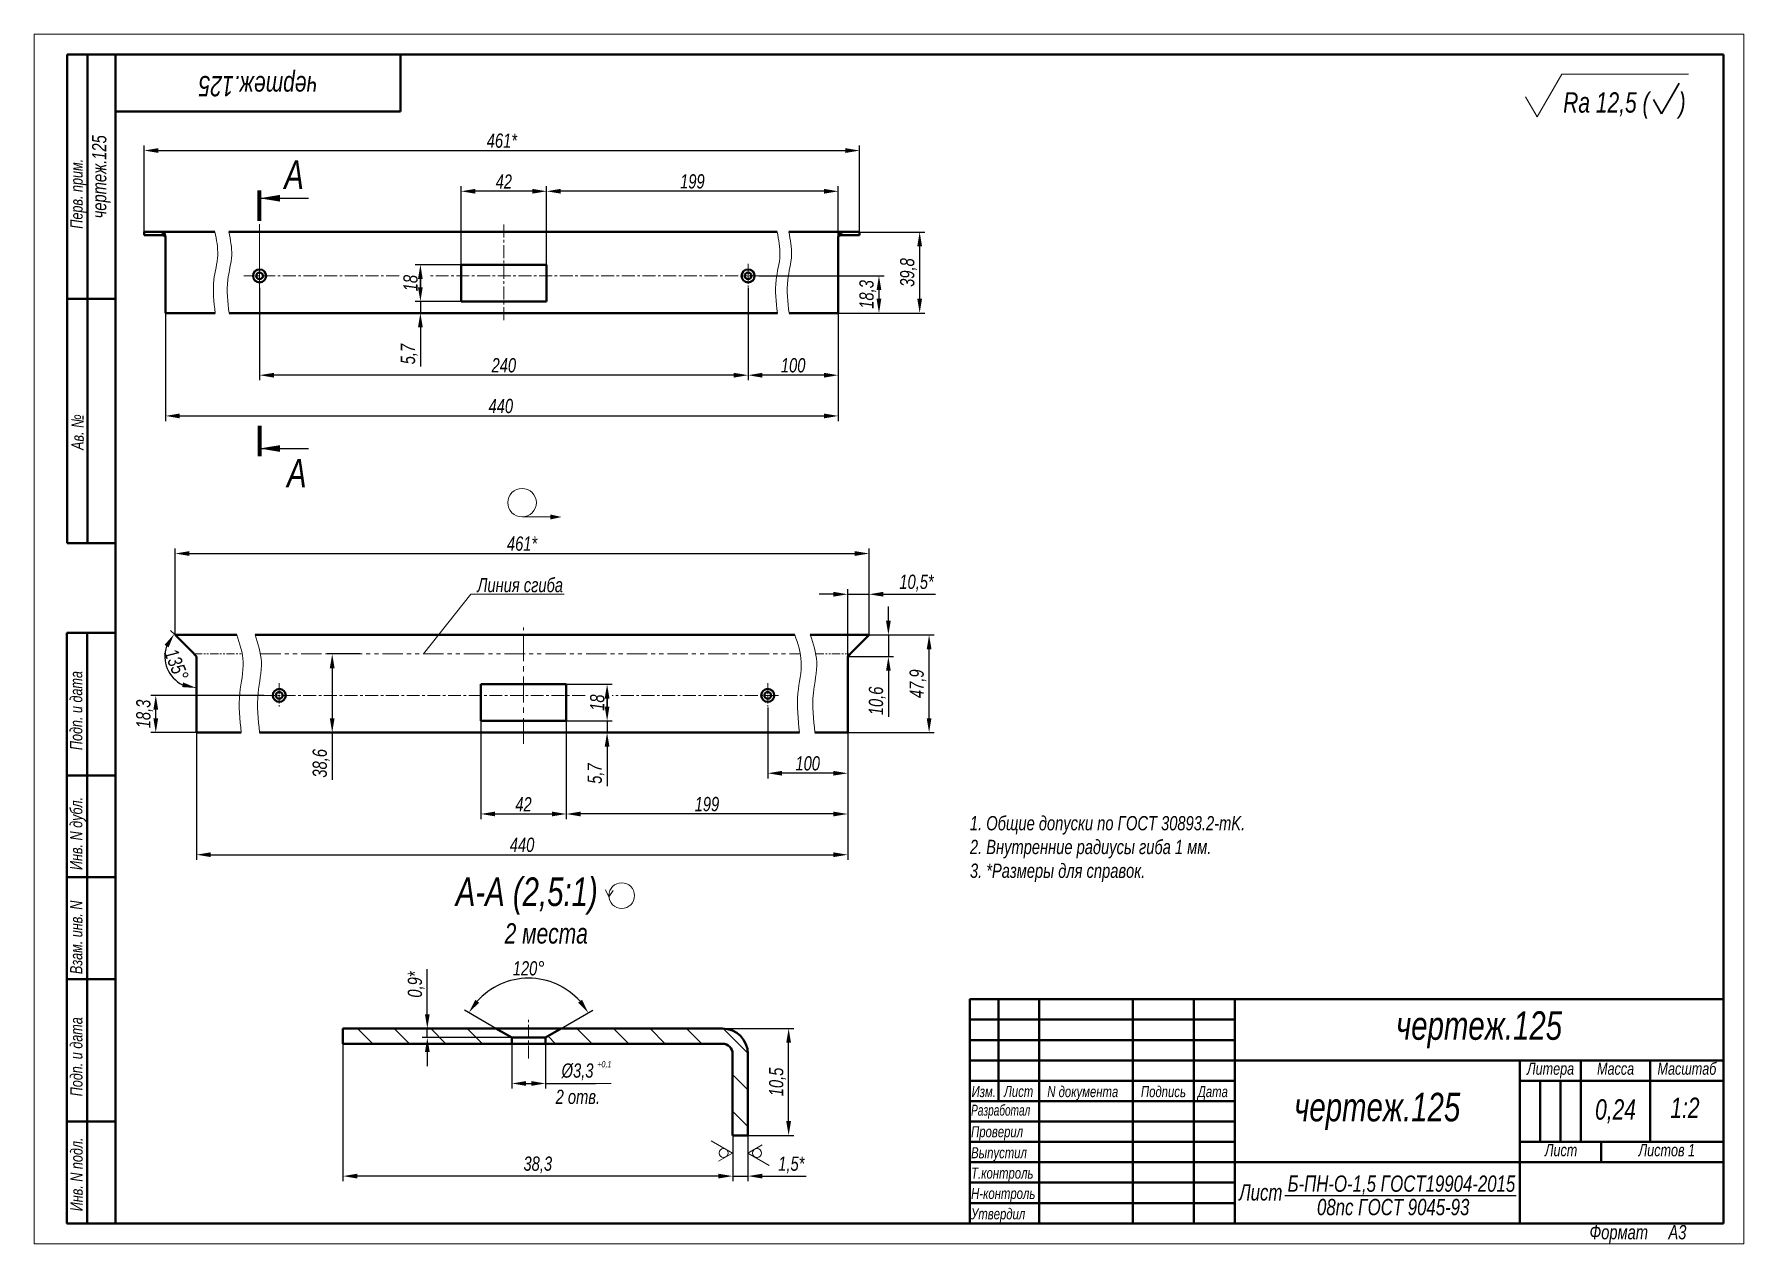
# Model space of a CAD drawing. Header units: millimetres. Extents: x 8453 to 17165, y -24193 to -22451.
# Drawn here: x 8453.1 to 8873.1, y -22747.7 to -22450.7 of the extents above; entities outside this region: 1.
import ezdxf

# ---------------------------------------------------------------- set-up
doc = ezdxf.new("R2010")
doc.units = ezdxf.units.MM
doc.linetypes.add('LT_04', pattern=[20, 10, -2, 2, -2, 2, -2])
doc.linetypes.add('LT_08', pattern=[10.16, 6.35, -1.27, 1.27, -1.27])
for name, color, linetype, lineweight in [('Layer_01', 3, 'Continuous', 13), ('Layer_02', 5, 'LT_04', 13), ('Layer_05', 7, 'Continuous', 40), ('Layer_08', 1, 'Continuous', 15), ('Layer_09', 6, 'Continuous', 15), ('Layer_13', 1, 'Continuous', 13), ('Layer_15', 7, 'Continuous', 40), ('Layer_18', 7, 'Continuous', 18), ('Layer_20', 8, 'Continuous', 20)]:
    doc.layers.add(name, color=color, linetype=linetype, lineweight=lineweight)
doc.styles.add('Style_01', font='ARIALNI.TTF', dxfattribs={"width": 0.9, "height": 3.5})
doc.dimstyles.new('DimStyle_05', dxfattribs={"dimtxt": 3.5, "dimasz": 3.5, "dimexe": 1.25, "dimexo": 0, "dimtad": 1, "dimlfac": 2, "dimtxsty": 'Style_01', "dimcen": 0, "dimazin": 3, "dimtfac": 1, "dimtmove": 0, "dimatfit": 3})
pattern_1 = [(315, (-1576.411, 659.973), (4.490128, 4.490128), [])]

msp = doc.modelspace()

# ---------------------------------------------------------------- texts
at = {"layer": 'Layer_01', "style": 'Style_01', "width": 0.9}
for s, height, p in [('Rа 12,5 (     )', 5, (8828.7027, -22469.9478)), ('А', 7, (8514.5085, -22488.6919)), ('А', 7, (8515.1699, -22561.987)), ('1:2', 5, (8855.0297, -22716.7945))]:
    msp.add_text(s, height=height, dxfattribs=at).set_placement(p)
at = {"layer": 'Layer_01', "attachment_point": 5, "style": 'Style_01'}
for insert, char_height, width, rotation in [((8508.0734, -22462.6941), 5, 70, 180), ((8469.5734, -22485.6941), 3.5, 60, 90)]:
    msp.add_mtext('чертеж.125', dxfattribs=dict(at, insert=insert, char_height=char_height, width=width, rotation=rotation))
at = {"layer": 'Layer_01', "style": 'Style_01'}
for s, insert, char_height, width, attachment_point in [('Линия сгиба', (8582.9791, -22587.7394), 3.5, 97.569112, 9), ('чертеж.125', (8808.0334, -22695.1625), 7, 120.079998, 5), ('чертеж.125', (8783.0167, -22715.1758), 7, 70.046667, 5), ('0,24', (8841.5557, -22715.1758), 5, 17.011333, 5)]:
    msp.add_mtext(s, dxfattribs=dict(at, insert=insert, char_height=char_height, width=width, attachment_point=attachment_point))
at = {"layer": 'Layer_01', "insert": (8682.9501, -22658.8968), "char_height": 3.5, "attachment_point": 7, "style": 'Style_01'}
msp.add_mtext_dynamic_manual_height_columns('1. Общие допуски по ГОСТ 30893.2-mK.\\P2. Внутренние радиусы гиба 1 мм.\\P3. *Размеры для справок.', width=195.138224, gutter_width=17.5, heights=[-16.3174], dxfattribs=at)
at = {"layer": 'Layer_01', "attachment_point": 1, "style": 'Style_01'}
for s, insert, char_height in [('А-А (2,5:1)', (8556.6377, -22657.7441), 7), ('2 места', (8568.6501, -22668.9784), 5)]:
    msp.add_mtext(s, dxfattribs=dict(at, insert=insert, char_height=char_height))
at = {"layer": 'Layer_01', "linetype": 'Continuous', "char_height": 4, "width": 70.046667, "attachment_point": 5, "style": 'Style_01'}
for s, insert in [('Лист', (8754.4087, -22735.0946)), ('Б-ПН-О-1,5 ГОСТ19904-2015', (8788.9603, -22733.2945)), ('08пс ГОСТ 9045-93', (8786.9393, -22738.7027))]:
    msp.add_mtext(s, dxfattribs=dict(at, insert=insert))
at = {"layer": 'Layer_08', "ltscale": 0.5, "insert": (8586.6331, -22711.6355), "char_height": 3.5, "attachment_point": 5, "style": 'Style_01'}
msp.add_mtext('2 отв.', dxfattribs=at)
at = {"layer": 'Layer_13', "style": 'Style_01', "width": 0.9}
msp.add_text('+0,1', height=1.5, dxfattribs=at).set_placement((8591.3939, -22704.3498))

# ---------------------------------------------------------------- blocks, each defined once
blk = doc.blocks.new('Block_146')
at = {"layer": 'Layer_05', "linetype": 'Continuous', "lineweight": 15}
for p, q in [((0, 297.18), (0, 0.18)), ((420, 297.18), (0, 297.18)), ((420, 297.18), (420, 0.18)), ((0, 0.18), (420, 0.18))]:
    blk.add_line(p, q, dxfattribs=at)
at = {"layer": 'Layer_05', "linetype": 'Continuous'}
for p, q in [((415, 292.18), (8.12, 292.18)), ((8.12, 172.18), (8.12, 292.18)), ((13.12, 172.18), (13.12, 292.18)), ((20, 292.18), (20, 5.18)), ((90, 292.18), (90, 278.18)), ((415, 5.18), (415, 292.18)), ((20, 278.18), (90, 278.18)), ((8.12, 232.18), (20, 232.18)), ((8.12, 172.18), (20, 172.18)), ((8, 5.18), (8, 150.18)), ((8, 150.18), (20, 150.18)), ((13, 5.18), (13, 150.18)), ((8, 115.18), (20, 115.18)), ((8, 90.18), (20, 90.18)), ((8, 65.18), (20, 65.18)), ((229.88, 55.22), (294.92, 55.22)), ((229.88, 50.21), (294.92, 50.21)), ((229.88, 45.21), (294.92, 45.21)), ((369.97, 40.21), (369.97, 25.2)), ((374.97, 40.21), (374.97, 25.2)), ((8, 30.18), (20, 30.18)), ((229.88, 30.2), (294.92, 30.2)), ((229.88, 25.2), (294.92, 25.2)), ((229.88, 20.19), (294.92, 20.19)), ((229.88, 15.19), (294.92, 15.19)), ((229.88, 10.19), (294.92, 10.19)), ((8, 5.18), (20, 5.18)), ((20, 5.18), (415, 5.18)), ((415, 5.18), (230, 5.18))]:
    blk.add_line(p, q, dxfattribs=at)
for points in [[(415, 60.22), (229.88, 60.22), (229.88, 5.18)], [(236.88, 60.22), (236.88, 35.2)], [(246.89, 60.22), (246.89, 5.18)], [(269.9, 60.22), (269.9, 5.18)], [(284.91, 60.22), (284.91, 5.18)], [(294.92, 60.22), (294.92, 5.18)], [(415, 45.21), (294.92, 45.21)], [(415, 45.21), (294.92, 45.21)], [(364.97, 45.21), (364.97, 5.18)], [(379.98, 45.21), (379.98, 25.2)], [(396.99, 45.21), (396.99, 25.2)], [(396.99, 45.21), (396.99, 25.2)], [(229.88, 40.21), (294.92, 40.21)], [(364.97, 40.21), (415, 40.21)], [(229.88, 35.2), (294.92, 35.2)], [(364.97, 25.2), (415, 25.2)], [(384.98, 25.2), (384.98, 20.19)], [(294.92, 20.19), (415, 20.19)]]:
    blk.add_lwpolyline(points, dxfattribs=at)
at = {"layer": 'Layer_05', "linetype": 'Continuous', "style": 'Style_01', "width": 0.9}
for s, p in [('Перв. прим.', (11.89, 249.43)), ('Ав. №', (12.16, 195.1)), ('Подп. и дата', (11.81, 121.4)), ('Инв. N дубл.', (11.82, 91.97)), ('Взам. инв. N', (11.83, 66.4)), ('Подп. и дата', (11.85, 36.4)), ('Инв. N подл.', (11.9, 8.18))]:
    blk.add_text(s, height=3, rotation=90, dxfattribs=at).set_placement(p)
at = {"layer": 'Layer_05', "linetype": 'Continuous', "style": 'Style_01'}
for s, height, width, p in [('Литера', 3, 0.9, (366.74, 41.69)), ('Масса', 3, 0.9, (383.95, 41.69)), ('Масштаб', 3, 0.9, (398.8, 41.69)), ('Изм.', 2.7, 0.9, (230.29, 36.2)), ('Лист', 2.7, 0.9, (238.27, 36.25)), ('N документа', 2.7, 0.9, (248.89, 36.2)), ('Подпись', 2.7, 0.9, (271.9, 36.2)), ('Дата', 2.7, 0.9, (285.88, 36.2)), ('Разработал', 2.7, 0.8, (230.17, 31.64)), ('Проверил', 2.7, 0.9, (230.17, 26.36)), ('Выпустил', 2.7, 0.9, (230.17, 21.19)), ('Лист ', 3, 0.9, (371.13, 21.68)), ('Листов 1', 3, 0.9, (394.15, 21.68)), ('Т.контроль', 2.7, 0.9, (230.17, 16.19)), ('Н-контроль', 2.7, 0.9, (230.17, 11.19)), ('Утвердил', 2.7, 0.9, (230.17, 6.18))]:
    blk.add_text(s, height=height, dxfattribs=dict(at, width=width)).set_placement(p)
at = {"layer": 'Layer_05', "linetype": 'Continuous', "insert": (382.1, 4.78), "char_height": 3.5, "width": 32.9515, "attachment_point": 1, "style": 'Style_01'}
blk.add_mtext('Формат     А3', dxfattribs=at)
blk = doc.blocks.new('*D869')
at = {"layer": 'Defpoints', "color": 0, "ltscale": 0.5, "transparency": 16777216}
for p in [(8650.61, -22513.77), (8485.33, -22516.98), (8650.61, -22544.42)]:
    blk.add_point(p, dxfattribs=at)
at = {"layer": 'Layer_08', "color": 0, "lineweight": -2, "ltscale": 0.5, "transparency": 16777216}
for p, q in [((8650.61, -22513.77), (8650.61, -22545.67)), ((8485.33, -22516.98), (8485.33, -22545.67)), ((8488.83, -22544.42), (8647.11, -22544.42))]:
    blk.add_line(p, q, dxfattribs=at)
at = {"layer": 'Layer_08', "color": 0, "ltscale": 0.5, "transparency": 16777216}
for points in [[(8488.83, -22543.84), (8488.83, -22545.01), (8485.33, -22544.42)], [(8647.11, -22543.84), (8647.11, -22545.01), (8650.61, -22544.42)]]:
    blk.add_solid(points, dxfattribs=at)
at = {"layer": 'Layer_08', "color": 0, "ltscale": 0.5, "transparency": 16777216, "insert": (8567.71, -22542.01), "char_height": 3.5, "attachment_point": 5, "style": 'Style_01'}
blk.add_mtext('440', dxfattribs=at)
blk = doc.blocks.new('*D870')
at = {"layer": 'Defpoints', "color": 0, "ltscale": 0.5, "transparency": 16777216}
for p in [(8655.86, -22479.26), (8480.08, -22499.52), (8655.86, -22499.63)]:
    blk.add_point(p, dxfattribs=at)
at = {"layer": 'Layer_08', "color": 0, "lineweight": -2, "ltscale": 0.5, "transparency": 16777216}
for p, q in [((8480.08, -22499.52), (8480.08, -22478.01)), ((8655.86, -22499.63), (8655.86, -22478.01)), ((8483.58, -22479.26), (8652.36, -22479.26))]:
    blk.add_line(p, q, dxfattribs=at)
at = {"layer": 'Layer_08', "color": 0, "ltscale": 0.5, "transparency": 16777216}
for points in [[(8483.58, -22478.67), (8483.58, -22479.84), (8480.08, -22479.26)], [(8652.36, -22478.67), (8652.36, -22479.84), (8655.86, -22479.26)]]:
    blk.add_solid(points, dxfattribs=at)
at = {"layer": 'Layer_08', "color": 0, "ltscale": 0.5, "transparency": 16777216, "insert": (8567.97, -22476.85), "char_height": 3.5, "attachment_point": 5, "style": 'Style_01'}
blk.add_mtext('461*', dxfattribs=at)
blk = doc.blocks.new('*D871')
at = {"layer": 'Defpoints', "color": 0, "ltscale": 0.5, "transparency": 16777216}
for p in [(8650.61, -22509.83), (8628.45, -22512.99), (8628.45, -22534.42)]:
    blk.add_point(p, dxfattribs=at)
at = {"layer": 'Layer_08', "color": 0, "lineweight": -2, "ltscale": 0.5, "transparency": 16777216}
for p, q in [((8650.61, -22509.83), (8650.61, -22535.67)), ((8628.45, -22512.99), (8628.45, -22535.67)), ((8647.11, -22534.42), (8631.95, -22534.42))]:
    blk.add_line(p, q, dxfattribs=at)
at = {"layer": 'Layer_08', "color": 0, "ltscale": 0.5, "transparency": 16777216}
for points in [[(8631.95, -22533.84), (8631.95, -22535.01), (8628.45, -22534.42)], [(8647.11, -22533.84), (8647.11, -22535.01), (8650.61, -22534.42)]]:
    blk.add_solid(points, dxfattribs=at)
at = {"layer": 'Layer_08', "color": 0, "ltscale": 0.5, "transparency": 16777216, "insert": (8639.53, -22532.01), "char_height": 3.5, "attachment_point": 5, "style": 'Style_01'}
blk.add_mtext('100', dxfattribs=at)
blk = doc.blocks.new('*D872')
at = {"layer": 'Defpoints', "color": 0, "ltscale": 0.5, "transparency": 16777216}
for p in [(8508.45, -22512.99), (8628.45, -22525.43), (8508.45, -22534.42)]:
    blk.add_point(p, dxfattribs=at)
at = {"layer": 'Layer_08', "color": 0, "lineweight": -2, "ltscale": 0.5, "transparency": 16777216}
for p, q in [((8508.45, -22512.99), (8508.45, -22535.67)), ((8628.45, -22525.43), (8628.45, -22535.67)), ((8624.95, -22534.42), (8511.95, -22534.42))]:
    blk.add_line(p, q, dxfattribs=at)
at = {"layer": 'Layer_08', "color": 0, "ltscale": 0.5, "transparency": 16777216}
for points in [[(8511.95, -22533.84), (8511.95, -22535.01), (8508.45, -22534.42)], [(8624.95, -22533.84), (8624.95, -22535.01), (8628.45, -22534.42)]]:
    blk.add_solid(points, dxfattribs=at)
at = {"layer": 'Layer_08', "color": 0, "ltscale": 0.5, "transparency": 16777216, "insert": (8568.45, -22532.01), "char_height": 3.5, "attachment_point": 5, "style": 'Style_01'}
blk.add_mtext('240', dxfattribs=at)
blk = doc.blocks.new('*D873')
at = {"layer": 'Defpoints', "color": 0, "ltscale": 0.5, "transparency": 16777216}
for p in [(8631.09, -22510.03), (8642.21, -22519.16), (8660.61, -22519.16)]:
    blk.add_point(p, dxfattribs=at)
at = {"layer": 'Layer_08', "color": 0, "lineweight": -2, "ltscale": 0.5, "transparency": 16777216}
for p, q in [((8631.09, -22510.03), (8661.86, -22510.03)), ((8660.61, -22513.53), (8660.61, -22515.66)), ((8642.21, -22519.16), (8661.86, -22519.16))]:
    blk.add_line(p, q, dxfattribs=at)
at = {"layer": 'Layer_08', "color": 0, "ltscale": 0.5, "transparency": 16777216}
for points in [[(8660.02, -22513.53), (8661.19, -22513.53), (8660.61, -22510.03)], [(8660.02, -22515.66), (8661.19, -22515.66), (8660.61, -22519.16)]]:
    blk.add_solid(points, dxfattribs=at)
at = {"layer": 'Layer_08', "color": 0, "ltscale": 0.5, "transparency": 16777216, "insert": (8657.87, -22514.59), "char_height": 3.5, "attachment_point": 5, "rotation": 90, "style": 'Style_01'}
blk.add_mtext('18,3', dxfattribs=at)
blk = doc.blocks.new('*D874')
at = {"layer": 'Defpoints', "color": 0, "ltscale": 0.5, "transparency": 16777216}
for p in [(8655.86, -22499.26), (8670.61, -22499.26), (8648.9, -22519.16)]:
    blk.add_point(p, dxfattribs=at)
at = {"layer": 'Layer_08', "color": 0, "lineweight": -2, "ltscale": 0.5, "transparency": 16777216}
for p, q in [((8655.86, -22499.26), (8671.86, -22499.26)), ((8670.61, -22515.66), (8670.61, -22502.76)), ((8648.9, -22519.16), (8671.86, -22519.16))]:
    blk.add_line(p, q, dxfattribs=at)
at = {"layer": 'Layer_08', "color": 0, "ltscale": 0.5, "transparency": 16777216}
for points in [[(8670.02, -22502.76), (8671.19, -22502.76), (8670.61, -22499.26)], [(8670.02, -22515.66), (8671.19, -22515.66), (8670.61, -22519.16)]]:
    blk.add_solid(points, dxfattribs=at)
at = {"layer": 'Layer_08', "color": 0, "ltscale": 0.5, "transparency": 16777216, "insert": (8667.87, -22509.21), "char_height": 3.5, "attachment_point": 5, "rotation": 90, "style": 'Style_01'}
blk.add_mtext('39,8', dxfattribs=at)
blk = doc.blocks.new('*D875')
at = {"layer": 'Defpoints', "color": 0, "ltscale": 0.5, "transparency": 16777216}
for p in [(8578.95, -22489.26), (8650.61, -22501.29), (8578.95, -22507.31)]:
    blk.add_point(p, dxfattribs=at)
at = {"layer": 'Layer_08', "color": 0, "lineweight": -2, "ltscale": 0.5, "transparency": 16777216}
for p, q in [((8578.95, -22507.31), (8578.95, -22488.01)), ((8647.11, -22489.26), (8582.45, -22489.26)), ((8650.61, -22501.29), (8650.61, -22488.01))]:
    blk.add_line(p, q, dxfattribs=at)
at = {"layer": 'Layer_08', "color": 0, "ltscale": 0.5, "transparency": 16777216}
for points in [[(8582.45, -22488.67), (8582.45, -22489.84), (8578.95, -22489.26)], [(8647.11, -22488.67), (8647.11, -22489.84), (8650.61, -22489.26)]]:
    blk.add_solid(points, dxfattribs=at)
at = {"layer": 'Layer_08', "color": 0, "ltscale": 0.5, "transparency": 16777216, "insert": (8614.78, -22486.85), "char_height": 3.5, "attachment_point": 5, "style": 'Style_01'}
blk.add_mtext('199', dxfattribs=at)
blk = doc.blocks.new('*D876')
at = {"layer": 'Defpoints', "color": 0, "ltscale": 0.5, "transparency": 16777216}
for p in [(8557.95, -22489.26), (8557.95, -22507.31), (8578.95, -22507.31)]:
    blk.add_point(p, dxfattribs=at)
at = {"layer": 'Layer_08', "color": 0, "lineweight": -2, "ltscale": 0.5, "transparency": 16777216}
for p, q in [((8557.95, -22507.31), (8557.95, -22488.01)), ((8575.45, -22489.26), (8561.45, -22489.26)), ((8578.95, -22507.31), (8578.95, -22488.01))]:
    blk.add_line(p, q, dxfattribs=at)
at = {"layer": 'Layer_08', "color": 0, "ltscale": 0.5, "transparency": 16777216}
for points in [[(8561.45, -22488.67), (8561.45, -22489.84), (8557.95, -22489.26)], [(8575.45, -22488.67), (8575.45, -22489.84), (8578.95, -22489.26)]]:
    blk.add_solid(points, dxfattribs=at)
at = {"layer": 'Layer_08', "color": 0, "ltscale": 0.5, "transparency": 16777216, "insert": (8568.45, -22486.88), "char_height": 3.5, "attachment_point": 5, "style": 'Style_01'}
blk.add_mtext('42', dxfattribs=at)
blk = doc.blocks.new('*D877')
at = {"layer": 'Defpoints', "color": 0, "ltscale": 0.5, "transparency": 16777216}
for p in [(8557.95, -22507.31), (8547.95, -22516.31), (8557.95, -22516.31)]:
    blk.add_point(p, dxfattribs=at)
at = {"layer": 'Layer_08', "color": 0, "lineweight": -2, "ltscale": 0.5, "transparency": 16777216}
for p, q in [((8557.95, -22507.31), (8546.7, -22507.31)), ((8547.95, -22510.81), (8547.95, -22512.81)), ((8557.95, -22516.31), (8546.7, -22516.31))]:
    blk.add_line(p, q, dxfattribs=at)
at = {"layer": 'Layer_08', "color": 0, "ltscale": 0.5, "transparency": 16777216}
for points in [[(8547.36, -22510.81), (8548.53, -22510.81), (8547.95, -22507.31)], [(8547.36, -22512.81), (8548.53, -22512.81), (8547.95, -22516.31)]]:
    blk.add_solid(points, dxfattribs=at)
at = {"layer": 'Layer_08', "color": 0, "ltscale": 0.5, "transparency": 16777216, "insert": (8545.54, -22511.81), "char_height": 3.5, "attachment_point": 5, "rotation": 90, "style": 'Style_01'}
blk.add_mtext('18', dxfattribs=at)
blk = doc.blocks.new('*D880')
at = {"layer": 'Defpoints', "color": 0, "ltscale": 0.5, "transparency": 16777216}
for p in [(8482.94, -22613.04), (8509.45, -22613.04), (8492.94, -22622.16)]:
    blk.add_point(p, dxfattribs=at)
at = {"layer": 'Layer_08', "color": 0, "lineweight": -2, "ltscale": 0.5, "transparency": 16777216}
for p, q in [((8509.45, -22613.04), (8481.69, -22613.04)), ((8482.94, -22618.66), (8482.94, -22616.54)), ((8492.94, -22622.16), (8481.69, -22622.16))]:
    blk.add_line(p, q, dxfattribs=at)
at = {"layer": 'Layer_08', "color": 0, "ltscale": 0.5, "transparency": 16777216}
for points in [[(8482.36, -22616.54), (8483.53, -22616.54), (8482.94, -22613.04)], [(8482.36, -22618.66), (8483.53, -22618.66), (8482.94, -22622.16)]]:
    blk.add_solid(points, dxfattribs=at)
at = {"layer": 'Layer_08', "color": 0, "ltscale": 0.5, "transparency": 16777216, "insert": (8480.21, -22617.6), "char_height": 3.5, "attachment_point": 5, "rotation": 90, "style": 'Style_01'}
blk.add_mtext('18,3', dxfattribs=at)
blk = doc.blocks.new('*D878')
at = {"layer": 'Defpoints', "color": 0, "ltscale": 0.5, "transparency": 16777216}
for p in [(8526.29, -22602.86), (8533.14, -22602.86), (8531.34, -22622.16)]:
    blk.add_point(p, dxfattribs=at)
at = {"layer": 'Layer_08', "color": 0, "lineweight": -2, "ltscale": 0.5, "transparency": 16777216}
for p, q in [((8533.14, -22602.86), (8525.04, -22602.86)), ((8526.29, -22606.36), (8526.29, -22618.66)), ((8531.34, -22622.16), (8525.04, -22622.16)), ((8526.29, -22622.16), (8526.29, -22633.78))]:
    blk.add_line(p, q, dxfattribs=at)
at = {"layer": 'Layer_08', "color": 0, "ltscale": 0.5, "transparency": 16777216}
for points in [[(8525.7, -22606.36), (8526.87, -22606.36), (8526.29, -22602.86)], [(8525.7, -22618.66), (8526.87, -22618.66), (8526.29, -22622.16)]]:
    blk.add_solid(points, dxfattribs=at)
at = {"layer": 'Layer_08', "color": 0, "ltscale": 0.5, "transparency": 16777216, "insert": (8523.55, -22629.72), "char_height": 3.5, "attachment_point": 5, "rotation": 90, "style": 'Style_01'}
blk.add_mtext('38,6', dxfattribs=at)
blk = doc.blocks.new('*D881')
at = {"layer": 'Defpoints', "color": 0, "ltscale": 0.5, "transparency": 16777216}
for p in [(8658.17, -22598.21), (8672.92, -22598.21), (8652.92, -22622.16)]:
    blk.add_point(p, dxfattribs=at)
at = {"layer": 'Layer_08', "color": 0, "lineweight": -2, "ltscale": 0.5, "transparency": 16777216}
for p, q in [((8658.17, -22598.21), (8674.17, -22598.21)), ((8672.92, -22618.66), (8672.92, -22601.71)), ((8652.92, -22622.16), (8674.17, -22622.16))]:
    blk.add_line(p, q, dxfattribs=at)
at = {"layer": 'Layer_08', "color": 0, "ltscale": 0.5, "transparency": 16777216}
for points in [[(8672.34, -22601.71), (8673.51, -22601.71), (8672.92, -22598.21)], [(8672.34, -22618.66), (8673.51, -22618.66), (8672.92, -22622.16)]]:
    blk.add_solid(points, dxfattribs=at)
at = {"layer": 'Layer_08', "color": 0, "ltscale": 0.5, "transparency": 16777216, "insert": (8670.19, -22610.18), "char_height": 3.5, "attachment_point": 5, "rotation": 90, "style": 'Style_01'}
blk.add_mtext('47,9', dxfattribs=at)
blk = doc.blocks.new('*D882')
at = {"layer": 'Defpoints', "color": 0, "ltscale": 0.5, "transparency": 16777216}
for p in [(8633.29, -22616), (8652.92, -22617.78), (8633.29, -22632.16)]:
    blk.add_point(p, dxfattribs=at)
at = {"layer": 'Layer_08', "color": 0, "lineweight": -2, "ltscale": 0.5, "transparency": 16777216}
for p, q in [((8633.29, -22616), (8633.29, -22633.41)), ((8652.92, -22617.78), (8652.92, -22633.41)), ((8649.42, -22632.16), (8636.79, -22632.16))]:
    blk.add_line(p, q, dxfattribs=at)
at = {"layer": 'Layer_08', "color": 0, "ltscale": 0.5, "transparency": 16777216}
for points in [[(8636.79, -22631.58), (8636.79, -22632.74), (8633.29, -22632.16)], [(8649.42, -22631.58), (8649.42, -22632.74), (8652.92, -22632.16)]]:
    blk.add_solid(points, dxfattribs=at)
at = {"layer": 'Layer_08', "color": 0, "ltscale": 0.5, "transparency": 16777216, "insert": (8643.1, -22629.75), "char_height": 3.5, "attachment_point": 5, "style": 'Style_01'}
blk.add_mtext('100', dxfattribs=at)
blk = doc.blocks.new('*D883')
at = {"layer": 'Defpoints', "color": 0, "ltscale": 0.5, "transparency": 16777216}
for p in [(8658.17, -22578.21), (8487.69, -22598.21), (8658.17, -22598.21)]:
    blk.add_point(p, dxfattribs=at)
at = {"layer": 'Layer_08', "color": 0, "lineweight": -2, "ltscale": 0.5, "transparency": 16777216}
for p, q in [((8487.69, -22598.21), (8487.69, -22576.96)), ((8491.19, -22578.21), (8654.67, -22578.21)), ((8658.17, -22598.21), (8658.17, -22576.96))]:
    blk.add_line(p, q, dxfattribs=at)
at = {"layer": 'Layer_08', "color": 0, "ltscale": 0.5, "transparency": 16777216}
for points in [[(8491.19, -22577.62), (8491.19, -22578.79), (8487.69, -22578.21)], [(8654.67, -22577.62), (8654.67, -22578.79), (8658.17, -22578.21)]]:
    blk.add_solid(points, dxfattribs=at)
at = {"layer": 'Layer_08', "color": 0, "ltscale": 0.5, "transparency": 16777216, "insert": (8572.93, -22575.8), "char_height": 3.5, "attachment_point": 5, "style": 'Style_01'}
blk.add_mtext('461*', dxfattribs=at)
blk = doc.blocks.new('*D884')
at = {"layer": 'Defpoints', "color": 0, "ltscale": 0.5, "transparency": 16777216}
for p in [(8492.94, -22622.16), (8652.92, -22622.16), (8652.92, -22652.16)]:
    blk.add_point(p, dxfattribs=at)
at = {"layer": 'Layer_08', "color": 0, "lineweight": -2, "ltscale": 0.5, "transparency": 16777216}
for p, q in [((8492.94, -22622.16), (8492.94, -22653.41)), ((8652.92, -22622.16), (8652.92, -22653.41)), ((8496.44, -22652.16), (8649.42, -22652.16))]:
    blk.add_line(p, q, dxfattribs=at)
at = {"layer": 'Layer_08', "color": 0, "ltscale": 0.5, "transparency": 16777216}
for points in [[(8496.44, -22651.58), (8496.44, -22652.74), (8492.94, -22652.16)], [(8649.42, -22651.58), (8649.42, -22652.74), (8652.92, -22652.16)]]:
    blk.add_solid(points, dxfattribs=at)
at = {"layer": 'Layer_08', "color": 0, "ltscale": 0.5, "transparency": 16777216, "insert": (8572.93, -22649.75), "char_height": 3.5, "attachment_point": 5, "style": 'Style_01'}
blk.add_mtext('440', dxfattribs=at)
blk = doc.blocks.new('*D885')
at = {"layer": 'Defpoints', "color": 0, "ltscale": 0.5, "transparency": 16777216}
for p in [(8658.17, -22588.21), (8658.17, -22598.21), (8652.92, -22603.51)]:
    blk.add_point(p, dxfattribs=at)
at = {"layer": 'Layer_08', "color": 0, "lineweight": -2, "ltscale": 0.5, "transparency": 16777216}
for p, q in [((8652.92, -22603.51), (8652.92, -22586.96)), ((8658.17, -22598.21), (8658.17, -22586.96)), ((8649.42, -22588.21), (8645.92, -22588.21)), ((8652.92, -22588.21), (8658.17, -22588.21)), ((8661.67, -22588.21), (8674.49, -22588.21))]:
    blk.add_line(p, q, dxfattribs=at)
at = {"layer": 'Layer_08', "color": 0, "ltscale": 0.5, "transparency": 16777216}
for points in [[(8649.42, -22587.62), (8649.42, -22588.79), (8652.92, -22588.21)], [(8661.67, -22587.62), (8661.67, -22588.79), (8658.17, -22588.21)]]:
    blk.add_solid(points, dxfattribs=at)
at = {"layer": 'Layer_08', "color": 0, "ltscale": 0.5, "transparency": 16777216, "insert": (8669.83, -22585.47), "char_height": 3.5, "attachment_point": 5, "style": 'Style_01'}
blk.add_mtext('10,5*', dxfattribs=at)
blk = doc.blocks.new('*D886')
at = {"layer": 'Defpoints', "color": 0, "ltscale": 0.5, "transparency": 16777216}
for p in [(8656.47, -22598.21), (8652.92, -22603.51), (8662.92, -22603.51)]:
    blk.add_point(p, dxfattribs=at)
at = {"layer": 'Layer_08', "color": 0, "lineweight": -2, "ltscale": 0.5, "transparency": 16777216}
for p, q in [((8662.92, -22594.71), (8662.92, -22591.21)), ((8656.47, -22598.21), (8664.17, -22598.21)), ((8662.92, -22598.21), (8662.92, -22603.51)), ((8652.92, -22603.51), (8664.17, -22603.51)), ((8662.92, -22607.01), (8662.92, -22618.3))]:
    blk.add_line(p, q, dxfattribs=at)
at = {"layer": 'Layer_08', "color": 0, "ltscale": 0.5, "transparency": 16777216}
for points in [[(8662.34, -22594.71), (8663.51, -22594.71), (8662.92, -22598.21)], [(8662.34, -22607.01), (8663.51, -22607.01), (8662.92, -22603.51)]]:
    blk.add_solid(points, dxfattribs=at)
at = {"layer": 'Layer_08', "color": 0, "ltscale": 0.5, "transparency": 16777216, "insert": (8660.19, -22614.4), "char_height": 3.5, "attachment_point": 5, "rotation": 90, "style": 'Style_01'}
blk.add_mtext('10,6', dxfattribs=at)
blk = doc.blocks.new('*D887')
at = {"layer": 'Defpoints', "color": 0, "ltscale": 0.5, "transparency": 16777216}
for p in [(8652.92, -22619.31), (8583.79, -22625.47), (8583.79, -22642.16)]:
    blk.add_point(p, dxfattribs=at)
at = {"layer": 'Layer_08', "color": 0, "lineweight": -2, "ltscale": 0.5, "transparency": 16777216}
for p, q in [((8652.92, -22619.31), (8652.92, -22643.41)), ((8583.79, -22625.47), (8583.79, -22643.41)), ((8649.42, -22642.16), (8587.29, -22642.16))]:
    blk.add_line(p, q, dxfattribs=at)
at = {"layer": 'Layer_08', "color": 0, "ltscale": 0.5, "transparency": 16777216}
for points in [[(8587.29, -22641.58), (8587.29, -22642.74), (8583.79, -22642.16)], [(8649.42, -22641.58), (8649.42, -22642.74), (8652.92, -22642.16)]]:
    blk.add_solid(points, dxfattribs=at)
at = {"layer": 'Layer_08', "color": 0, "ltscale": 0.5, "transparency": 16777216, "insert": (8618.35, -22639.75), "char_height": 3.5, "attachment_point": 5, "style": 'Style_01'}
blk.add_mtext('199', dxfattribs=at)
blk = doc.blocks.new('*D888')
at = {"layer": 'Defpoints', "color": 0, "ltscale": 0.5, "transparency": 16777216}
for p in [(8562.79, -22619.31), (8583.79, -22619.31), (8583.79, -22642.16)]:
    blk.add_point(p, dxfattribs=at)
at = {"layer": 'Layer_08', "color": 0, "lineweight": -2, "ltscale": 0.5, "transparency": 16777216}
for p, q in [((8562.79, -22619.31), (8562.79, -22643.41)), ((8583.79, -22619.31), (8583.79, -22643.41)), ((8566.29, -22642.16), (8580.29, -22642.16))]:
    blk.add_line(p, q, dxfattribs=at)
at = {"layer": 'Layer_08', "color": 0, "ltscale": 0.5, "transparency": 16777216}
for points in [[(8566.29, -22641.58), (8566.29, -22642.74), (8562.79, -22642.16)], [(8580.29, -22641.58), (8580.29, -22642.74), (8583.79, -22642.16)]]:
    blk.add_solid(points, dxfattribs=at)
at = {"layer": 'Layer_08', "color": 0, "ltscale": 0.5, "transparency": 16777216, "insert": (8573.29, -22639.78), "char_height": 3.5, "attachment_point": 5, "style": 'Style_01'}
blk.add_mtext('42', dxfattribs=at)
blk = doc.blocks.new('*D889')
at = {"layer": 'Defpoints', "color": 0, "ltscale": 0.5, "transparency": 16777216}
for p in [(8583.79, -22610.31), (8583.79, -22619.31), (8593.82, -22619.31)]:
    blk.add_point(p, dxfattribs=at)
at = {"layer": 'Layer_08', "color": 0, "lineweight": -2, "ltscale": 0.5, "transparency": 16777216}
for p, q in [((8583.79, -22610.31), (8595.07, -22610.31)), ((8593.82, -22613.81), (8593.82, -22615.81)), ((8583.79, -22619.31), (8595.07, -22619.31))]:
    blk.add_line(p, q, dxfattribs=at)
at = {"layer": 'Layer_08', "color": 0, "ltscale": 0.5, "transparency": 16777216}
for points in [[(8593.23, -22613.81), (8594.4, -22613.81), (8593.82, -22610.31)], [(8593.23, -22615.81), (8594.4, -22615.81), (8593.82, -22619.31)]]:
    blk.add_solid(points, dxfattribs=at)
at = {"layer": 'Layer_08', "color": 0, "ltscale": 0.5, "transparency": 16777216, "insert": (8591.41, -22614.81), "char_height": 3.5, "attachment_point": 5, "rotation": 90, "style": 'Style_01'}
blk.add_mtext('18', dxfattribs=at)
blk = doc.blocks.new('*D879')
at = {"layer": 'Defpoints', "color": 0, "ltscale": 0.5, "transparency": 16777216}
for p in [(8583.79, -22619.31), (8583.79, -22622.16), (8593.82, -22622.16)]:
    blk.add_point(p, dxfattribs=at)
at = {"layer": 'Layer_08', "color": 0, "lineweight": -2, "ltscale": 0.5, "transparency": 16777216}
for p, q in [((8593.82, -22615.81), (8593.82, -22612.31)), ((8583.79, -22619.31), (8595.07, -22619.31)), ((8593.82, -22619.31), (8593.82, -22622.16)), ((8583.79, -22622.16), (8595.07, -22622.16)), ((8593.82, -22625.66), (8593.82, -22635.32))]:
    blk.add_line(p, q, dxfattribs=at)
at = {"layer": 'Layer_08', "color": 0, "ltscale": 0.5, "transparency": 16777216}
for points in [[(8593.23, -22615.81), (8594.4, -22615.81), (8593.82, -22619.31)], [(8593.23, -22625.66), (8594.4, -22625.66), (8593.82, -22622.16)]]:
    blk.add_solid(points, dxfattribs=at)
at = {"layer": 'Layer_08', "color": 0, "ltscale": 0.5, "transparency": 16777216, "insert": (8591.09, -22632.24), "char_height": 3.5, "attachment_point": 5, "rotation": 90, "style": 'Style_01'}
blk.add_mtext('5,7', dxfattribs=at)
blk = doc.blocks.new('*D890')
at = {"layer": 'Defpoints', "color": 0, "ltscale": 0.5, "transparency": 16777216}
for p in [(8567.01, -22694.83), (8549.65, -22697.08), (8570.42, -22697.08)]:
    blk.add_point(p, dxfattribs=at)
at = {"layer": 'Layer_08', "color": 0, "lineweight": -2, "ltscale": 0.5, "transparency": 16777216}
for p, q in [((8549.65, -22691.33), (8549.65, -22680.24)), ((8567.01, -22694.83), (8548.4, -22694.83)), ((8549.65, -22697.08), (8549.65, -22694.83)), ((8570.42, -22697.08), (8548.4, -22697.08)), ((8549.65, -22700.58), (8549.65, -22704.08))]:
    blk.add_line(p, q, dxfattribs=at)
at = {"layer": 'Layer_08', "color": 0, "ltscale": 0.5, "transparency": 16777216}
for points in [[(8549.07, -22691.33), (8550.24, -22691.33), (8549.65, -22694.83)], [(8549.07, -22700.58), (8550.24, -22700.58), (8549.65, -22697.08)]]:
    blk.add_solid(points, dxfattribs=at)
at = {"layer": 'Layer_08', "color": 0, "ltscale": 0.5, "transparency": 16777216, "insert": (8546.92, -22684.04), "char_height": 3.5, "attachment_point": 5, "rotation": 90, "style": 'Style_01'}
blk.add_mtext('0,9*', dxfattribs=at)
blk = doc.blocks.new('*D891')
at = {"layer": 'Defpoints', "color": 0, "ltscale": 0.5, "transparency": 16777216}
for p in [(8570.42, -22698.58), (8578.67, -22698.58), (8578.67, -22708.33)]:
    blk.add_point(p, dxfattribs=at)
at = {"layer": 'Layer_08', "color": 0, "lineweight": -2, "ltscale": 0.5, "transparency": 16777216}
for p, q in [((8570.42, -22698.58), (8570.42, -22709.58)), ((8578.67, -22698.58), (8578.67, -22709.58)), ((8573.92, -22708.33), (8575.17, -22708.33)), ((8578.67, -22708.33), (8590.94, -22708.33))]:
    blk.add_line(p, q, dxfattribs=at)
at = {"layer": 'Layer_08', "color": 0, "ltscale": 0.5, "transparency": 16777216}
for points in [[(8573.92, -22707.75), (8573.92, -22708.91), (8570.42, -22708.33)], [(8575.17, -22707.75), (8575.17, -22708.91), (8578.67, -22708.33)]]:
    blk.add_solid(points, dxfattribs=at)
at = {"layer": 'Layer_08', "color": 0, "ltscale": 0.5, "transparency": 16777216, "insert": (8586.55, -22705.48), "char_height": 3.5, "attachment_point": 5, "style": 'Style_01'}
blk.add_mtext('%%C3,3', dxfattribs=at)
blk = doc.blocks.new('*D892')
at = {"layer": 'Defpoints', "color": 0, "ltscale": 0.5, "transparency": 16777216}
for p in [(8580.35, -22683.51), (8566.52, -22694.83), (8582.56, -22694.83), (8570.42, -22697.08), (8578.67, -22697.08)]:
    blk.add_point(p, dxfattribs=at)
at = {"layer": 'Layer_08', "color": 0, "lineweight": -2, "ltscale": 0.5, "transparency": 16777216}
for p, q in [((8566.52, -22694.83), (8558.76, -22690.35)), ((8582.56, -22694.83), (8590.32, -22690.35))]:
    blk.add_line(p, q, dxfattribs=at)
blk.add_arc((8574.54, -22699.46), 16.97, 41.8376, 138.1624, dxfattribs=at)
at = {"layer": 'Layer_08', "color": 0, "ltscale": 0.5, "transparency": 16777216}
for points in [[(8562.37, -22688.48), (8561.43, -22687.8), (8559.84, -22690.98)], [(8587.66, -22687.8), (8586.71, -22688.48), (8589.24, -22690.98)]]:
    blk.add_solid(points, dxfattribs=at)
at = {"layer": 'Layer_08', "color": 0, "ltscale": 0.5, "transparency": 16777216, "insert": (8574.54, -22680.08), "char_height": 3.5, "attachment_point": 5, "style": 'Style_01'}
blk.add_mtext('120°', dxfattribs=at)
blk = doc.blocks.new('*D893')
at = {"layer": 'Defpoints', "color": 0, "ltscale": 0.5, "transparency": 16777216}
for p in [(8624.67, -22721.08), (8628.42, -22721.08), (8628.42, -22731.08)]:
    blk.add_point(p, dxfattribs=at)
at = {"layer": 'Layer_08', "color": 0, "lineweight": -2, "ltscale": 0.5, "transparency": 16777216}
for p, q in [((8624.67, -22721.08), (8624.67, -22732.33)), ((8628.42, -22721.08), (8628.42, -22732.33)), ((8621.17, -22731.08), (8617.67, -22731.08)), ((8624.67, -22731.08), (8628.42, -22731.08)), ((8631.92, -22731.08), (8642.73, -22731.08))]:
    blk.add_line(p, q, dxfattribs=at)
at = {"layer": 'Layer_08', "color": 0, "ltscale": 0.5, "transparency": 16777216}
for points in [[(8621.17, -22730.5), (8621.17, -22731.66), (8624.67, -22731.08)], [(8631.92, -22730.5), (8631.92, -22731.66), (8628.42, -22731.08)]]:
    blk.add_solid(points, dxfattribs=at)
at = {"layer": 'Layer_08', "color": 0, "ltscale": 0.5, "transparency": 16777216, "insert": (8639.07, -22728.34), "char_height": 3.5, "attachment_point": 5, "style": 'Style_01'}
blk.add_mtext('1,5*', dxfattribs=at)
blk = doc.blocks.new('*D894')
at = {"layer": 'Defpoints', "color": 0, "ltscale": 0.5, "transparency": 16777216}
for p in [(8528.92, -22698.58), (8624.67, -22721.08), (8528.92, -22731.08)]:
    blk.add_point(p, dxfattribs=at)
at = {"layer": 'Layer_08', "color": 0, "lineweight": -2, "ltscale": 0.5, "transparency": 16777216}
for p, q in [((8528.92, -22698.58), (8528.92, -22732.33)), ((8624.67, -22721.08), (8624.67, -22732.33)), ((8621.17, -22731.08), (8532.42, -22731.08))]:
    blk.add_line(p, q, dxfattribs=at)
at = {"layer": 'Layer_08', "color": 0, "ltscale": 0.5, "transparency": 16777216}
for points in [[(8532.42, -22730.5), (8532.42, -22731.66), (8528.92, -22731.08)], [(8621.17, -22730.5), (8621.17, -22731.66), (8624.67, -22731.08)]]:
    blk.add_solid(points, dxfattribs=at)
at = {"layer": 'Layer_08', "color": 0, "ltscale": 0.5, "transparency": 16777216, "insert": (8576.79, -22728.34), "char_height": 3.5, "attachment_point": 5, "style": 'Style_01'}
blk.add_mtext('38,3', dxfattribs=at)
blk = doc.blocks.new('*D895')
at = {"layer": 'Defpoints', "color": 0, "ltscale": 0.5, "transparency": 16777216}
for p in [(8617.48, -22694.83), (8638.42, -22694.83), (8628.42, -22721.08)]:
    blk.add_point(p, dxfattribs=at)
at = {"layer": 'Layer_08', "color": 0, "lineweight": -2, "ltscale": 0.5, "transparency": 16777216}
for p, q in [((8617.48, -22694.83), (8639.67, -22694.83)), ((8638.42, -22717.58), (8638.42, -22698.33)), ((8628.42, -22721.08), (8639.67, -22721.08))]:
    blk.add_line(p, q, dxfattribs=at)
at = {"layer": 'Layer_08', "color": 0, "ltscale": 0.5, "transparency": 16777216}
for points in [[(8637.83, -22698.33), (8639, -22698.33), (8638.42, -22694.83)], [(8637.83, -22717.58), (8639, -22717.58), (8638.42, -22721.08)]]:
    blk.add_solid(points, dxfattribs=at)
at = {"layer": 'Layer_08', "color": 0, "ltscale": 0.5, "transparency": 16777216, "insert": (8635.68, -22707.96), "char_height": 3.5, "attachment_point": 5, "rotation": 90, "style": 'Style_01'}
blk.add_mtext('10,5', dxfattribs=at)
blk = doc.blocks.new('*D896')
at = {"layer": 'Defpoints', "color": 0, "ltscale": 0.5, "transparency": 16777216}
for p in [(8487.69, -22598.21), (8485.18, -22603.46), (8491.69, -22602.21), (8492.94, -22603.51), (8492.94, -22622.16)]:
    blk.add_point(p, dxfattribs=at)
at = {"layer": 'Layer_08', "color": 0, "lineweight": -2, "ltscale": 0.5, "transparency": 16777216}
blk.add_line((8487.69, -22598.21), (8486.57, -22597.08), dxfattribs=at)
blk.add_arc((8492.94, -22603.46), 7.77, 161.047, 243.953, dxfattribs=at)
at = {"layer": 'Layer_08', "color": 0, "ltscale": 0.5, "transparency": 16777216}
for points in [[(8485.1, -22600.63), (8486.09, -22601.24), (8487.45, -22597.97)], [(8489.66, -22609.87), (8489.4, -22611), (8492.94, -22611.22)]]:
    blk.add_solid(points, dxfattribs=at)
at = {"layer": 'Layer_08', "color": 0, "ltscale": 0.5, "transparency": 16777216, "insert": (8488, -22605.51), "char_height": 3.5, "attachment_point": 5, "rotation": 292.5, "style": 'Style_01'}
blk.add_mtext('135°', dxfattribs=at)
blk = doc.blocks.new('*D897')
at = {"layer": 'Defpoints', "color": 0, "ltscale": 0.5, "transparency": 16777216}
for p in [(8547.95, -22519.16), (8557.84, -22519.16), (8557.95, -22516.31)]:
    blk.add_point(p, dxfattribs=at)
at = {"layer": 'Layer_08', "color": 0, "lineweight": -2, "ltscale": 0.5, "transparency": 16777216}
for p, q in [((8547.95, -22512.81), (8547.95, -22509.31)), ((8557.95, -22516.31), (8546.7, -22516.31)), ((8557.84, -22519.16), (8546.7, -22519.16)), ((8547.95, -22516.31), (8547.95, -22519.16)), ((8547.95, -22522.66), (8547.95, -22532.32))]:
    blk.add_line(p, q, dxfattribs=at)
at = {"layer": 'Layer_08', "color": 0, "ltscale": 0.5, "transparency": 16777216}
for points in [[(8547.36, -22512.81), (8548.53, -22512.81), (8547.95, -22516.31)], [(8547.36, -22522.66), (8548.53, -22522.66), (8547.95, -22519.16)]]:
    blk.add_solid(points, dxfattribs=at)
at = {"layer": 'Layer_08', "color": 0, "ltscale": 0.5, "transparency": 16777216, "insert": (8545.22, -22529.24), "char_height": 3.5, "attachment_point": 5, "rotation": 90, "style": 'Style_01'}
blk.add_mtext('5,7', dxfattribs=at)

# ---------------------------------------------------------------- dimensions: what is measured, and where the dimension line sits
at = {"layer": 'Layer_08', "ltscale": 0.5}
for base, p1, p2, text, picture, middle in [((8655.8554, -22479.258), (8480.085, -22499.522), (8655.8554, -22499.633), '461*', '*D870', (8567.9702, -22479.258)), ((8578.948, -22489.258), (8650.6054, -22501.2903), (8578.948, -22507.308), '199', '*D875', (8614.7767, -22489.258)), ((8650.6054, -22544.4241), (8485.335, -22516.9801), (8650.6054, -22513.7743), '440', '*D869', (8567.7053, -22544.4241)), ((8658.1726, -22578.2071), (8487.6921, -22598.2071), (8658.1726, -22598.2071), '461*', '*D883', (8572.9323, -22578.2071)), ((8578.6663, -22708.3302), (8570.4163, -22698.5802), (8578.6663, -22698.5802), '%%C3,3', '*D891', (8586.5526, -22708.3302))]:
    dim = msp.add_linear_dim(base=base, p1=p1, p2=p2, text=text, dimstyle='DimStyle_05', dxfattribs=at)
    dim.commit()
    dim.dimension.update_dxf_attribs({"geometry": picture, "text_midpoint": middle, "dimtype": 160})
for base, p1, p2, picture, middle in [((8557.948, -22489.258), (8578.948, -22507.308), (8557.948, -22507.308), '*D876', (8568.448, -22486.8758)), ((8508.448, -22534.4241), (8628.448, -22525.4335), (8508.448, -22512.9948), '*D872', (8568.448, -22532.0121)), ((8583.7851, -22642.1597), (8562.7851, -22619.3108), (8583.7851, -22619.3108), '*D888', (8573.2851, -22639.7775))]:
    dim = msp.add_linear_dim(base=base, p1=p1, p2=p2, dimstyle='DimStyle_05', dxfattribs=at)
    dim.commit()
    dim.dimension.update_dxf_attribs({"geometry": picture, "text_midpoint": middle})
for base, p1, p2, picture, middle in [((8670.6054, -22499.258), (8648.8994, -22519.1569), (8655.8554, -22499.258), '*D874', (8670.6054, -22509.2074)), ((8526.2879, -22602.8597), (8531.3431, -22622.1597), (8533.1424, -22602.8597), '*D878', (8526.2879, -22629.7205)), ((8593.8179, -22622.1597), (8583.7851, -22619.3108), (8583.7851, -22622.1597), '*D879', (8593.8179, -22632.2396))]:
    dim = msp.add_linear_dim(base=base, p1=p1, p2=p2, angle=90, dimstyle='DimStyle_05', dxfattribs=at)
    dim.commit()
    dim.dimension.update_dxf_attribs({"geometry": picture, "text_midpoint": middle, "dimtype": 160})
for base, p1, p2, picture, middle in [((8547.948, -22516.308), (8557.948, -22507.308), (8557.948, -22516.308), '*D877', (8545.536, -22511.808)), ((8547.948, -22519.1569), (8557.948, -22516.308), (8557.8422, -22519.1569), '*D897', (8545.2197, -22529.2367)), ((8593.8179, -22619.3108), (8583.7851, -22610.3108), (8583.7851, -22619.3108), '*D889', (8591.4059, -22614.8108))]:
    dim = msp.add_linear_dim(base=base, p1=p1, p2=p2, angle=90, dimstyle='DimStyle_05', dxfattribs=at)
    dim.commit()
    dim.dimension.update_dxf_attribs({"geometry": picture, "text_midpoint": middle})
for base, p1, p2, text, picture, middle in [((8628.448, -22534.4241), (8650.6054, -22509.8324), (8628.448, -22512.9948), '100', '*D871', (8639.5267, -22532.0121)), ((8658.1726, -22588.2071), (8652.9226, -22603.5108), (8658.1726, -22598.2071), '<>*', '*D885', (8669.8307, -22585.4716)), ((8633.2851, -22632.1597), (8652.9226, -22617.7775), (8633.2851, -22615.9976), '100', '*D882', (8643.1038, -22629.7477)), ((8583.7851, -22642.1597), (8652.9226, -22619.3108), (8583.7851, -22625.4664), '199', '*D887', (8618.3538, -22639.7477)), ((8652.9226, -22652.1597), (8492.9421, -22622.1597), (8652.9226, -22622.1597), '440', '*D884', (8572.9323, -22649.7477)), ((8528.922, -22731.0802), (8624.6663, -22721.0802), (8528.922, -22698.5802), '38,3', '*D894', (8576.7942, -22728.3447)), ((8628.4163, -22731.0802), (8624.6663, -22721.0802), (8628.4163, -22721.0802), '1,5*', '*D893', (8639.071, -22728.3447))]:
    dim = msp.add_linear_dim(base=base, p1=p1, p2=p2, text=text, dimstyle='DimStyle_05', dxfattribs=at)
    dim.commit()
    dim.dimension.update_dxf_attribs({"geometry": picture, "text_midpoint": middle})
for base, p1, p2, text, picture, middle in [((8660.6054, -22519.1569), (8631.0918, -22510.033), (8642.2135, -22519.1569), '18,3', '*D873', (8657.8699, -22514.5949)), ((8662.9226, -22603.5108), (8656.4744, -22598.2071), (8652.9226, -22603.5108), '10,6', '*D886', (8660.187, -22614.4029)), ((8638.4163, -22694.8302), (8628.4163, -22721.0802), (8617.4803, -22694.8302), '10,5', '*D895', (8635.6808, -22707.9552))]:
    dim = msp.add_linear_dim(base=base, p1=p1, p2=p2, angle=90, text=text, dimstyle='DimStyle_05', dxfattribs=at)
    dim.commit()
    dim.dimension.update_dxf_attribs({"geometry": picture, "text_midpoint": middle})
for base, line1, line2, picture, middle in [((8485.1764, -22603.4571), ((8492.9421, -22603.5108), (8492.9421, -22622.1597)), ((8487.6921, -22598.2071), (8491.6921, -22602.2071)), '*D896', (8487.996, -22605.5058)), ((8580.3456, -22683.5146), ((8566.5192, -22694.8302), (8570.4163, -22697.0802)), ((8578.6663, -22697.0802), (8582.5634, -22694.8302)), '*D892', (8574.5413, -22680.0791))]:
    dim = msp.add_angular_dim_2l(base=base, line1=line1, line2=line2, dimstyle='DimStyle_05', dxfattribs=at)
    dim.commit()
    dim.dimension.update_dxf_attribs({"geometry": picture, "text_midpoint": middle})
for base, p1, p2, text, picture, middle in [((8672.9226, -22598.2071), (8652.9226, -22622.1597), (8658.1726, -22598.2071), '47,9', '*D881', (8672.9226, -22610.1834)), ((8482.9421, -22613.0358), (8492.9421, -22622.1597), (8509.4504, -22613.0358), '18,3', '*D880', (8482.9421, -22617.5978)), ((8549.6542, -22697.0802), (8567.0082, -22694.8302), (8570.4163, -22697.0802), '0,9*', '*D890', (8549.6542, -22684.0359))]:
    dim = msp.add_linear_dim(base=base, p1=p1, p2=p2, angle=90, text=text, dimstyle='DimStyle_05', dxfattribs=at)
    dim.commit()
    dim.dimension.update_dxf_attribs({"geometry": picture, "text_midpoint": middle, "dimtype": 160})

# ---------------------------------------------------------------- hatches: boundary and pattern name
at = {"layer": 'Layer_18', "linetype": 'Continuous', "lineweight": 18}
h = msp.add_hatch(dxfattribs=at)
h.set_pattern_fill('ANSI31', color=256, scale=2, angle=270, style=0)
h.set_pattern_definition(pattern_1)
h.paths.add_polyline_path([(8528.922, -22694.8302), (8528.922, -22698.5802), (8570.4163, -22698.5802), (8570.4163, -22697.0802), (8566.5192, -22694.8302)], flags=0)
h = msp.add_hatch(dxfattribs=at)
h.set_pattern_fill('ANSI31', color=256, scale=2, angle=270, style=0)
h.set_pattern_definition(pattern_1)
edge = h.paths.add_edge_path(flags=0)
edge.add_line((8624.6663, -22721.0802), (8628.4163, -22721.0802))
edge.add_line((8628.4163, -22721.0802), (8628.4163, -22701.0802))
edge.add_arc((8622.1663, -22701.0802), 6.25, 0, 90)
edge.add_line((8622.1663, -22694.8302), (8582.5634, -22694.8302))
edge.add_line((8582.5634, -22694.8302), (8578.6663, -22697.0802))
edge.add_line((8578.6663, -22697.0802), (8578.6663, -22698.5802))
edge.add_line((8578.6663, -22698.5802), (8622.1663, -22698.5802))
edge.add_arc((8622.1663, -22701.0802), 2.5, 0, 90, ccw=False)
edge.add_line((8624.6663, -22701.0802), (8624.6663, -22721.0802))
at = {"layer": 'Layer_18', "ltscale": 0.5}
h = msp.add_hatch(dxfattribs=at)
h.set_pattern_fill('ANSI31', color=256, scale=0.4, angle=90)
edge = h.paths.add_edge_path()
edge.add_line((17163.7456, -24192.6172), (17163.7456, -24126.4161))
edge.add_spline(control_points=[(17164.545, -24158.3975), (17164.2785, -24158.3459), (17164.012, -24158.2943), (17163.7456, -24158.2427)], knot_values=[482.71321218, 482.71321218, 482.71321218, 482.71321218, 483.51142035, 483.51142035, 483.51142035, 483.51142035], degree=3, periodic=0)

# ---------------------------------------------------------------- linework, layer by layer
at = {"lineweight": 25}
msp.add_line((8760.3028, -22735.8309), (8817.1318, -22735.8309), dxfattribs=at)
at = {"layer": 'Layer_01', "lineweight": 30}
for q in [(8857.2166, -22462.7543), (8857.2166, -22462.7543), (8857.2166, -22462.7543), (8857.2166, -22462.7543), (8850.8657, -22466.7543), (8850.8657, -22466.7543), (8850.8657, -22466.7543), (8850.8657, -22466.7543)]:
    msp.add_line((8852.8865, -22470.2543), q, dxfattribs=at)
at = {"layer": 'Layer_01'}
msp.add_line((8572.9323, -22569.221), (8579.836, -22569.2286), dxfattribs=at)
msp.add_circle((8572.9323, -22565.7159), 3.5051, dxfattribs=at)
msp.add_solid([(8579.8363, -22569.844), (8582.6573, -22569.2325), (8579.8358, -22568.6132)], dxfattribs=at)
at = {"layer": 'Layer_02', "ltscale": 0.2}
for p, q in [((8492.3178, -22602.8597), (8504.1592, -22602.8597)), ((8645.0694, -22602.8597), (8653.5468, -22602.8597))]:
    msp.add_line(p, q, dxfattribs=at)
at = {"layer": 'Layer_02', "ltscale": 0.5}
msp.add_line((8508.651, -22602.8597), (8641.2832, -22602.8597), dxfattribs=at)
at = {"layer": 'Layer_08', "ltscale": 0.5}
for p, q in [((8508.448, -22497.3627), (8508.448, -22531.4941)), ((8590.9389, -22708.3302), (8594.7946, -22708.3302))]:
    msp.add_line(p, q, dxfattribs=at)
at = {"layer": 'Layer_09', "ltscale": 0.303109}
msp.add_line((8822.2684, -22471.0072), (8828.3306, -22460.5072), dxfattribs=at)
msp.add_line((8822.2684, -22471.0072), (8828.3306, -22460.5072), dxfattribs=at)
msp.add_line((8822.2684, -22471.0072), (8828.3306, -22460.5072), dxfattribs=at)
at = {"layer": 'Layer_09'}
for p, q in [((8822.2684, -22471.0072), (8828.3306, -22460.5072)), ((8828.3306, -22460.5072), (8859.4751, -22460.5072)), ((8822.2684, -22471.0072), (8819.4394, -22466.1072)), ((8594.26, -22662.4951), (8593.4171, -22660.7916)), ((8594.26, -22662.4951), (8595.3288, -22660.9234))]:
    msp.add_line(p, q, dxfattribs=at)
at = {"layer": 'Layer_09', "ltscale": 0.141451}
msp.add_line((8822.2684, -22471.0072), (8819.4394, -22466.1072), dxfattribs=at)
msp.add_line((8822.2684, -22471.0072), (8819.4394, -22466.1072), dxfattribs=at)
msp.add_line((8822.2684, -22471.0072), (8819.4394, -22466.1072), dxfattribs=at)
at = {"layer": 'Layer_09', "linetype": 'LT_08', "ltscale": 0.5}
for p, q in [((8568.448, -22497.4011), (8568.448, -22521.3662)), ((8542.7336, -22510.033), (8504.6133, -22510.033)), ((8631.0918, -22510.033), (8550.3192, -22510.033)), ((8588.3947, -22613.0358), (8509.4504, -22613.0358)), ((8635.9289, -22613.0358), (8595.0699, -22613.0358)), ((8574.5413, -22702.1988), (8574.5413, -22692.0152))]:
    msp.add_line(p, q, dxfattribs=at)
at = {"layer": 'Layer_09', "linetype": 'LT_08', "ltscale": 0.3}
for p, q in [((8508.448, -22507.0712), (8508.448, -22512.9948)), ((8628.448, -22507.0712), (8628.448, -22512.9948)), ((8513.2851, -22610.074), (8513.2851, -22615.9976)), ((8633.2851, -22610.074), (8633.2851, -22615.9976))]:
    msp.add_line(p, q, dxfattribs=at)
at = {"layer": 'Layer_09', "linetype": 'LT_08'}
msp.add_line((8573.2851, -22624.9429), (8573.2851, -22596.4016), dxfattribs=at)
at = {"layer": 'Layer_09', "lineweight": 13, "ltscale": 0.303109}
for p, q in [((8624.6663, -22725.4127), (8619.4163, -22722.3817)), ((8628.4163, -22725.4127), (8633.6663, -22728.4438))]:
    msp.add_line(p, q, dxfattribs=at)
at = {"layer": 'Layer_09', "lineweight": 13, "ltscale": 0.141451}
for p, q in [((8624.6663, -22725.4127), (8621.1663, -22727.4335)), ((8628.4163, -22725.4127), (8631.9163, -22723.392))]:
    msp.add_line(p, q, dxfattribs=at)
at = {"layer": 'Layer_09'}
for points in [[(8560.3687, -22588.2071), (8548.7071, -22602.8597)], [(8583.2635, -22588.2071), (8560.3687, -22588.2071)]]:
    msp.add_lwpolyline(points, dxfattribs=at)
msp.add_circle((8597.4046, -22662.2034), 3.1589, dxfattribs=at)
at = {"layer": 'Layer_09', "lineweight": 13}
for centre in [(8622.4371, -22725.4039), (8630.6456, -22725.4216)]:
    msp.add_circle(centre, 1.0981, dxfattribs=at)
at = {"layer": 'Layer_09', "ltscale": 0.5}
for points, knots in [([(8497.4785, -22499.258), (8497.8589, -22501.1587), (8498.6475, -22505.0996), (8496.6502, -22511.6616), (8497.2114, -22516.4377), (8497.531, -22519.1569)], [0, 0, 0, 0, 5.73242858, 11.88522433, 20.01849646, 20.01849646, 20.01849646, 20.01849646]), ([(8500.9052, -22499.258), (8501.2856, -22501.1587), (8502.0743, -22505.0996), (8500.0769, -22511.6616), (8500.6382, -22516.4377), (8500.9577, -22519.1569)], [0, 0, 0, 0, 5.73242858, 11.88522433, 20.01849646, 20.01849646, 20.01849646, 20.01849646]), ([(8635.6, -22499.258), (8635.9803, -22501.1587), (8636.769, -22505.0996), (8634.7716, -22511.6616), (8635.3329, -22516.4377), (8635.6524, -22519.1569)], [0, 0, 0, 0, 5.73242858, 11.88522433, 20.01849646, 20.01849646, 20.01849646, 20.01849646]), ([(8638.4623, -22499.258), (8638.8426, -22501.1587), (8639.6313, -22505.0996), (8637.6339, -22511.6616), (8638.1952, -22516.4377), (8638.5147, -22519.1569)], [0, 0, 0, 0, 5.73242858, 11.88522433, 20.01849646, 20.01849646, 20.01849646, 20.01849646]), ([(8502.8302, -22598.2071), (8503.5581, -22600.3868), (8505.1205, -22605.0649), (8502.9827, -22613.1316), (8503.6096, -22618.9352), (8503.958, -22622.1597)], [0, 0, 0, 0, 6.75780809, 14.50327285, 24.18691564, 24.18691564, 24.18691564, 24.18691564]), ([(8507.3219, -22598.2071), (8508.0499, -22600.3868), (8509.6122, -22605.0649), (8507.4744, -22613.1316), (8508.1014, -22618.9352), (8508.4497, -22622.1597)], [0, 0, 0, 0, 6.75780809, 14.50327285, 24.18691564, 24.18691564, 24.18691564, 24.18691564]), ([(8639.9541, -22598.2071), (8640.6821, -22600.3868), (8642.2445, -22605.0649), (8640.1066, -22613.1316), (8640.7336, -22618.9352), (8641.0819, -22622.1597)], [0, 0, 0, 0, 6.75780809, 14.50327285, 24.18691564, 24.18691564, 24.18691564, 24.18691564]), ([(8643.7403, -22598.2071), (8644.4683, -22600.3868), (8646.0306, -22605.0649), (8643.8928, -22613.1316), (8644.5198, -22618.9352), (8644.8681, -22622.1597)], [0, 0, 0, 0, 6.75780809, 14.50327285, 24.18691564, 24.18691564, 24.18691564, 24.18691564])]:
    msp.add_open_spline(points, degree=3, knots=knots, dxfattribs=at)
at = {"layer": 'Layer_15', "linetype": 'Continuous'}
for p, q in [((8480.085, -22500.008), (8480.085, -22499.258)), ((8480.085, -22499.258), (8484.085, -22499.258)), ((8484.085, -22499.258), (8497.4785, -22499.258)), ((8500.9052, -22499.258), (8635.6, -22499.258)), ((8638.4623, -22499.258), (8651.8554, -22499.258)), ((8655.8554, -22499.258), (8651.8554, -22499.258)), ((8655.8554, -22500.008), (8655.8554, -22499.258)), ((8480.085, -22500.008), (8484.085, -22500.008)), ((8485.335, -22500.508), (8485.335, -22519.1569)), ((8650.6054, -22519.1569), (8650.6054, -22500.508)), ((8655.8554, -22500.008), (8651.8554, -22500.008)), ((8578.948, -22507.308), (8557.948, -22507.308)), ((8557.948, -22507.308), (8557.948, -22516.308)), ((8578.948, -22516.308), (8578.948, -22507.308)), ((8485.335, -22519.1569), (8497.531, -22519.1569)), ((8500.9577, -22519.1569), (8635.6524, -22519.1569)), ((8557.948, -22516.308), (8578.948, -22516.308)), ((8638.5147, -22519.1569), (8650.6054, -22519.1569)), ((8487.6921, -22598.2071), (8491.6921, -22602.2071)), ((8487.6921, -22598.2071), (8502.8302, -22598.2071)), ((8507.3219, -22598.2071), (8639.9541, -22598.2071)), ((8643.7403, -22598.2071), (8658.1726, -22598.2071)), ((8658.1726, -22598.2071), (8654.1726, -22602.2071)), ((8491.6921, -22602.2071), (8492.9421, -22603.5108)), ((8492.9421, -22603.5108), (8492.9421, -22622.1597)), ((8652.9226, -22603.5108), (8654.1726, -22602.2071)), ((8652.9226, -22622.1597), (8652.9226, -22603.5108)), ((8583.7851, -22610.3108), (8562.7851, -22610.3108)), ((8562.7851, -22610.3108), (8562.7851, -22619.3108)), ((8583.7851, -22619.3108), (8583.7851, -22610.3108)), ((8562.7851, -22619.3108), (8583.7851, -22619.3108)), ((8492.9421, -22622.1597), (8503.958, -22622.1597)), ((8508.4497, -22622.1597), (8641.0819, -22622.1597)), ((8644.8681, -22622.1597), (8652.9226, -22622.1597)), ((8566.5192, -22694.8302), (8528.922, -22694.8302)), ((8528.922, -22698.5802), (8528.922, -22694.8302)), ((8566.5192, -22694.8302), (8570.4163, -22697.0802)), ((8566.5192, -22694.8302), (8582.5634, -22694.8302)), ((8578.6663, -22697.0802), (8582.5634, -22694.8302)), ((8622.1663, -22694.8302), (8582.5634, -22694.8302)), ((8570.4163, -22698.5802), (8528.922, -22698.5802)), ((8578.6663, -22697.0802), (8570.4163, -22697.0802)), ((8570.4163, -22698.5802), (8570.4163, -22697.0802)), ((8578.6663, -22698.5802), (8570.4163, -22698.5802)), ((8578.6663, -22697.0802), (8578.6663, -22698.5802)), ((8622.1663, -22698.5802), (8578.6663, -22698.5802)), ((8624.6663, -22721.0802), (8624.6663, -22701.0802)), ((8628.4163, -22721.0802), (8628.4163, -22701.0802)), ((8628.4163, -22721.0802), (8624.6663, -22721.0802))]:
    msp.add_line(p, q, dxfattribs=at)
for centre, radius in [((8508.448, -22510.033), 1.6044), ((8508.448, -22510.033), 0.825), ((8628.448, -22510.033), 1.6044), ((8628.448, -22510.033), 0.825), ((8513.2851, -22613.0358), 1.6044), ((8513.2851, -22613.0358), 0.825), ((8633.2851, -22613.0358), 1.6044), ((8633.2851, -22613.0358), 0.825)]:
    msp.add_circle(centre, radius, dxfattribs=at)
for centre, radius, start, end in [((8484.085, -22500.508), 1.25, 0, 90), ((8651.8554, -22500.508), 1.25, 90, 180), ((8622.1663, -22701.0802), 6.25, 0, 90), ((8622.1663, -22701.0802), 2.5, 0, 90)]:
    msp.add_arc(centre, radius, start, end, dxfattribs=at)
for centre, start_param, end_param in [((8484.085, -22500.508), 0, 1.57079633), ((8651.8554, -22500.508), 1.57079633, 3.14159265)]:
    msp.add_ellipse(centre, major_axis=(1.25, 0), ratio=0.4, start_param=start_param, end_param=end_param, dxfattribs=at)
at = {"layer": 'Layer_20', "lineweight": 70}
for p, q in [((8508.448, -22496.5136), (8508.448, -22489.0742)), ((8508.448, -22546.882), (8508.448, -22554.3214))]:
    msp.add_line(p, q, dxfattribs=at)

# ---------------------------------------------------------------- block references
at = {"layer": 'Layer_05'}
msp.add_blockref('Block_146', (8453.0734, -22747.876), dxfattribs=at)

msp.set_redraw_order([(e.dxf.handle, doc.entitydb.next_handle()) for e in msp.query("TEXT MTEXT ATTDEF DIMENSION ARC_DIMENSION")])  # texts and dimensions are drawn at this point

# ---------------------------------------------------------------- leaders
at = {"layer": 'Layer_20'}
for points in [[(8508.448, -22490.9744), (8520.448, -22490.9744)], [(8508.448, -22552.4212), (8520.448, -22552.4212)]]:
    msp.add_leader(points, dimstyle='DimStyle_05', override={"dimasz": 5, "dimclrd": 6}, dxfattribs=at)

doc.saveas('drawing.dxf')
